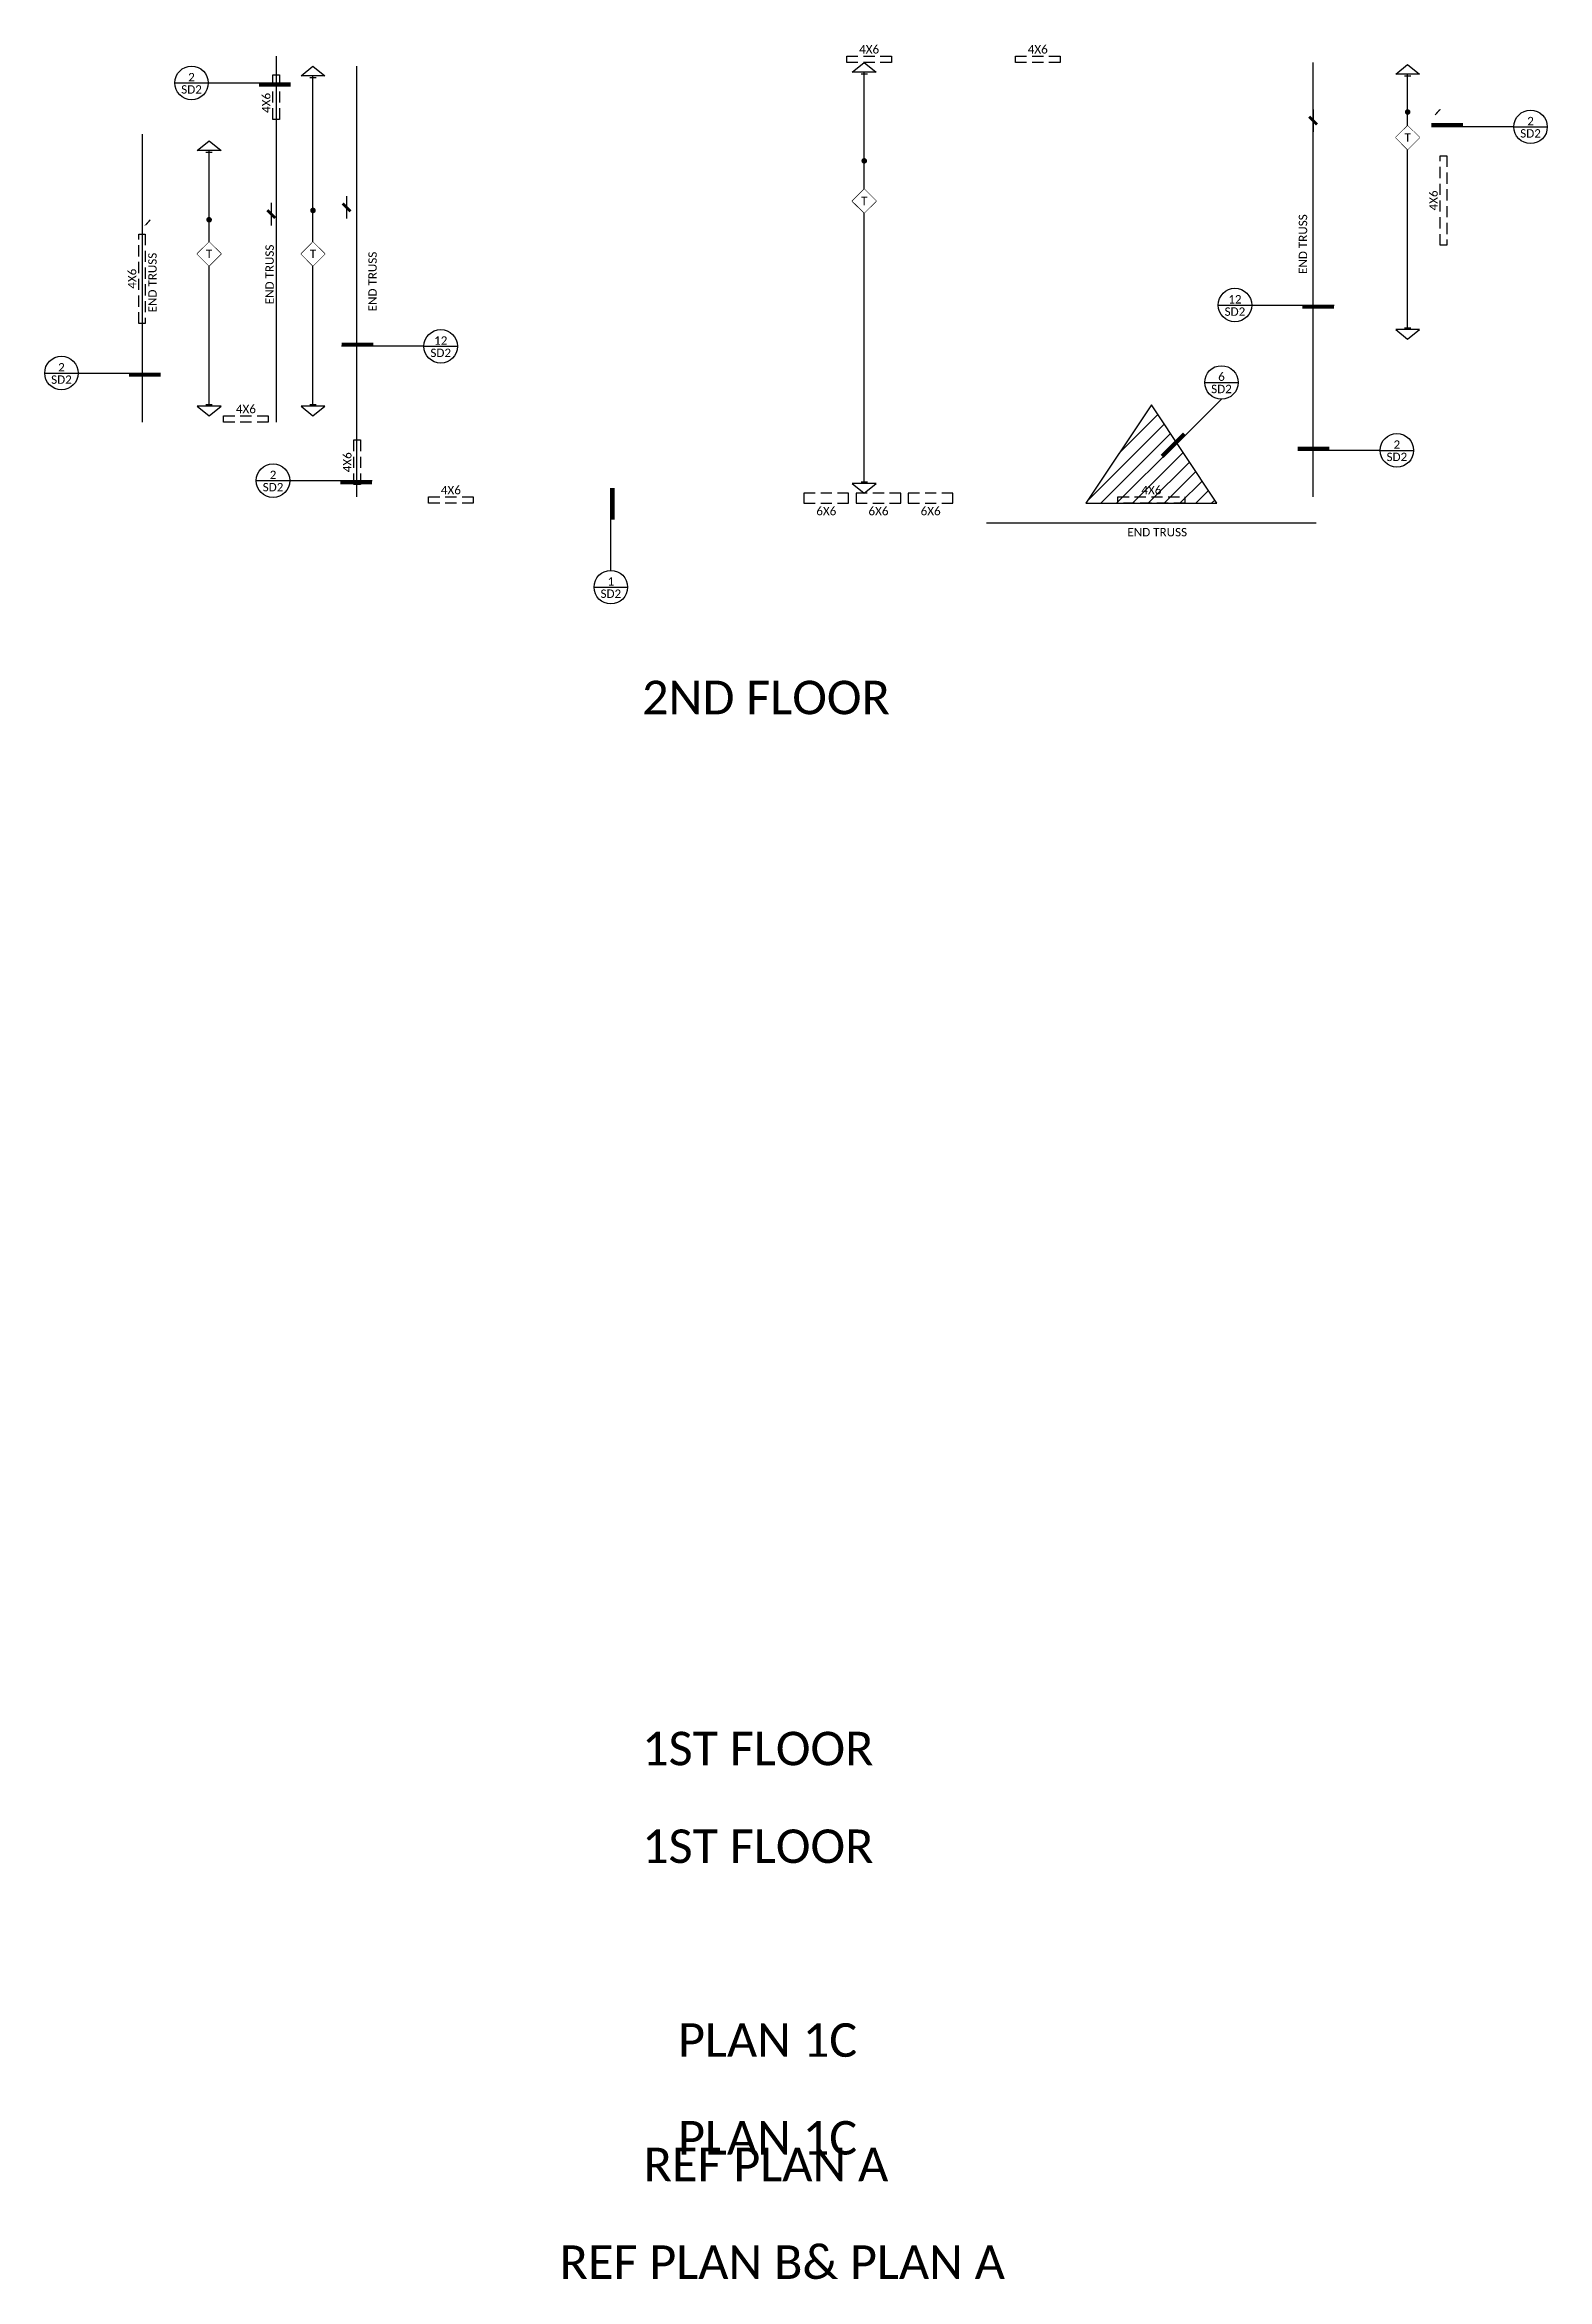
# Model space of a CAD drawing. Header units: inches. Extents: x -4772 to 8114, y -459 to 2752.
# Drawn here: x 6352 to 7159, y 1503 to 2702 of the extents above; entities that cross this region are included whole.
import ezdxf
from ezdxf.enums import TextEntityAlignment as Align

# ---------------------------------------------------------------- set-up
doc = ezdxf.new("R2010")
doc.units = ezdxf.units.IN
doc.header["$LTSCALE"] = 24
doc.header["$MEASUREMENT"] = 0
doc.set_wipeout_variables(frame=1)
doc.linetypes.add('DASHED2', pattern=[0.375, 0.25, -0.125])
for name, color, linetype in [('FNDN_TEXT', 2, 'Continuous'), ('FRAME_CALIF', 8, 'Continuous'), ('FRAME_HDR', 70, 'Continuous'), ('FRAME_TEXT', 2, 'Continuous')]:
    doc.layers.add(name, color=color, linetype=linetype)
doc.styles.add('ARC-TEXT', font='CALIBRI.TTF', dxfattribs={"height": 4.5})

msp = doc.modelspace()

# ---------------------------------------------------------------- texts
at = {"layer": 'FNDN_TEXT', "style": 'ARC-TEXT'}
for s, p in [('1ST FLOOR', (6672.85065, 1726.19086)), ('PLAN 1C', (6692.1115, 1569.76343)), ('REF PLAN B& PLAN A', (6628.521, 1503.02648))]:
    msp.add_text(s, height=18, dxfattribs=at).set_placement(p)
at = {"layer": 'FRAME_TEXT', "style": 'ARC-TEXT'}
for s, p in [('4X6', (6794.71102, 2695.81243)), ('4X6', (6460.21102, 2502.81243)), ('4X6', (6570.21102, 2459.31243)), ('4X6', (6946.21102, 2459.31243)), ('6X6', (6771.7251, 2448.04697)), ('6X6', (6799.7251, 2448.04697)), ('6X6', (6827.7251, 2448.04697)), ('END TRUSS', (6949.33845, 2436.72854))]:
    msp.add_text(s, height=4.5, dxfattribs=at).set_placement(p, align=Align.BOTTOM_CENTER)
for s, rotation, p in [('4X6', 360, (6885.21102, 2695.81243)), ('4X6', 90, (6474.71102, 2670.64961)), ('4X6', 90, (7101.21102, 2618.31243)), ('END TRUSS', 90, (7031.15213, 2594.87806)), ('END TRUSS', 90, (6413.65446, 2574.26572)), ('END TRUSS', 90, (6476.53043, 2578.61556)), ('END TRUSS', 90, (6531.78017, 2574.81243)), ('4X6', 90, (6402.71102, 2576.31243)), ('4X6', 90, (6518.21102, 2477.81243))]:
    msp.add_text(s, height=4.5, rotation=rotation, dxfattribs=at).set_placement(p, align=Align.BOTTOM_CENTER)
for s, p in [('2ND FLOOR', (6672.85065, 2342.60796)), ('1ST FLOOR', (6672.85065, 1778.62925)), ('PLAN 1C', (6692.1115, 1622.20181)), ('REF PLAN A', (6673.62079, 1555.46486))]:
    msp.add_text(s, height=18, dxfattribs=at).set_placement(p)

# ---------------------------------------------------------------- blocks, each defined once
blk = doc.blocks.new('*U137')
at = {"color": 1}
blk.add_lwpolyline([(2.7, 3.1, 0.688, 0.688, 0), (0, 0, 0, 0, 0), (695, 62.4, 0.688, 0.688, 0), (692.3, 59.3, 0.688, 0.688, 0)], format="xyseb", dxfattribs=at)
blk = doc.blocks.new('*U138')
for p, q in [((6.1, -1.7), (6.1, 1.7)), ((141.4, -1.7), (141.4, 1.7)), ((142.3, 0), (5.2, 0))]:
    blk.add_line(p, q)
for points in [[(5.2, -6.4), (0, 0), (5.2, 6.4)], [(54.3, 0), (60.7, -6.4), (67.1, 0), (60.7, 6.4)], [(142.3, -6.4), (147.5, 0), (142.3, 6.4)]]:
    blk.add_lwpolyline(points, close=True)
at = {"color": 1, "const_width": 1.5}
blk.add_lwpolyline([(43.1, 0, 1), (41.6, 0, 1)], format="xyb", close=True, dxfattribs=at)
at = {"style": 'ARC-TEXT', "width": 1.00018}
blk.add_attdef('FRM', text='', height=4.5, rotation=90, dxfattribs=at).set_placement((60.7, 0), align=Align.MIDDLE_CENTER)
blk.add_wipeout([(67.1, 0), (60.7, 6.4), (54.3, 0), (60.7, -6.4)])
blk = doc.blocks.new('*U139')
for p, q in [((6.1, -1.7), (6.1, 1.7)), ((224.9, -1.7), (224.9, 1.7)), ((225.8, 0), (5.2, 0))]:
    blk.add_line(p, q)
for points in [[(5.2, -6.4), (0, 0), (5.2, 6.4)], [(67.9, 0), (74.3, -6.4), (80.6, 0), (74.3, 6.4)], [(225.8, -6.4), (231, 0), (225.8, 6.4)]]:
    blk.add_lwpolyline(points, close=True)
at = {"color": 1, "const_width": 1.5}
blk.add_lwpolyline([(53.5, 0, 1), (52, 0, 1)], format="xyb", close=True, dxfattribs=at)
at = {"style": 'ARC-TEXT', "width": 1.00018}
blk.add_attdef('FRM', text='', height=4.5, rotation=90, dxfattribs=at).set_placement((74.3, 0), align=Align.MIDDLE_CENTER)
blk.add_wipeout([(80.6, 0), (74.3, 6.4), (67.9, 0), (74.3, -6.4)])
blk = doc.blocks.new('*U140')
for p, q in [((6.1, -1.7), (6.1, 1.7)), ((181.4, -1.7), (181.4, 1.7)), ((182.3, 0), (5.2, 0))]:
    blk.add_line(p, q)
for points in [[(5.2, -6.4), (0, 0), (5.2, 6.4)], [(94.3, 0), (100.7, -6.4), (107.1, 0), (100.7, 6.4)], [(182.3, -6.4), (187.5, 0), (182.3, 6.4)]]:
    blk.add_lwpolyline(points, close=True)
at = {"color": 1, "const_width": 1.5}
blk.add_lwpolyline([(78.1, 0, 1), (76.6, 0, 1)], format="xyb", close=True, dxfattribs=at)
at = {"style": 'ARC-TEXT', "width": 1.00018}
blk.add_attdef('FRM', text='', height=4.5, rotation=90, dxfattribs=at).set_placement((100.7, 0), align=Align.MIDDLE_CENTER)
blk.add_wipeout([(107.1, 0), (100.7, 6.4), (94.3, 0), (100.7, -6.4)])
blk = doc.blocks.new('TEC_STICK')
at = {"color": 1}
blk.add_line((-6, 0), (6, 0), dxfattribs=at)
at = {"color": 1, "const_width": 1.5}
blk.add_lwpolyline([(-2.1, -2.1), (2.1, 2.1)], dxfattribs=at)
blk = doc.blocks.new('*U141')
for p, q in [((6.1, -1.7), (6.1, 1.7)), ((141.4, -1.7), (141.4, 1.7)), ((142.3, 0), (5.2, 0))]:
    blk.add_line(p, q)
for points in [[(5.2, -6.4), (0, 0), (5.2, 6.4)], [(32.9, 0), (39.2, -6.4), (45.6, 0), (39.2, 6.4)], [(142.3, -6.4), (147.5, 0), (142.3, 6.4)]]:
    blk.add_lwpolyline(points, close=True)
at = {"style": 'ARC-TEXT', "width": 1.00018}
blk.add_attdef('FRM', text='', height=4.5, rotation=90, dxfattribs=at).set_placement((39.2, 0), align=Align.MIDDLE_CENTER)
blk.add_wipeout([(45.6, 0), (39.2, 6.4), (32.9, 0), (39.2, -6.4)])
at = {"color": 1, "const_width": 1.5}
blk.add_lwpolyline([(26.3, 0, 1), (24.8, 0, 1)], format="xyb", close=True, dxfattribs=at)
blk = doc.blocks.new('TEC_DET')
blk.add_line((-9, 0), (9, 0))
blk.add_circle((0, 0), 9)
at = {"style": 'ARC-TEXT'}
for tag, p in [('NUM', (0, 3.1)), ('SHT', (0, -3.5))]:
    blk.add_attdef(tag, text='', height=4.5, dxfattribs=at).set_placement(p, align=Align.MIDDLE_CENTER)
blk = doc.blocks.new('*U145')
blk.add_line((36, 0), (-8.2, 0))
at = {"const_width": 2}
blk.add_lwpolyline([(8.8, 1), (-8.2, 1)], dxfattribs=at)

# ---------------------------------------------------------------- hatches: boundary and pattern name
at = {"layer": 'FRAME_CALIF'}
h = msp.add_hatch(dxfattribs=at)
h.set_pattern_fill('ANSI31', color=256, scale=48, style=2)
h.paths.add_polyline_path([(6911.00636, 2455.81243), (6981.41567, 2455.81243), (6946.21102, 2508.62493)])

# ---------------------------------------------------------------- linework, layer by layer
msp.add_lwpolyline([(6911.00636, 2455.81243), (6981.41567, 2455.81243), (6946.21102, 2508.62493)], close=True, dxfattribs=at)
at = {"layer": 'FRAME_HDR'}
for p, q in [((6476.53043, 2695.81243), (6476.53043, 2499.31243)), ((6519.77314, 2459.31243), (6519.77314, 2690.31243)), ((7032.95765, 2459.31243), (7032.95765, 2692.31243)), ((6404.50107, 2653.81243), (6404.50107, 2499.31243)), ((6857.71102, 2445.29993), (7034.71102, 2445.29993))]:
    msp.add_line(p, q, dxfattribs=at)
at = {"layer": 'FRAME_HDR', "linetype": 'DASHED2'}
for points in [[(6782.71102, 2695.81243), (6806.71102, 2695.81243), (6806.71102, 2692.31243), (6782.71102, 2692.31243), (6782.71102, 2695.81243)], [(6873.21102, 2695.81243), (6897.21102, 2695.81243), (6897.21102, 2692.31243), (6873.21102, 2692.31243), (6873.21102, 2695.81243)], [(6478.21102, 2685.81243), (6478.21102, 2661.81243), (6474.71102, 2661.81243), (6474.71102, 2685.81243), (6478.21102, 2685.81243)], [(7101.21102, 2594.31243), (7101.21102, 2642.31243), (7104.71102, 2642.31243), (7104.71102, 2594.31243), (7101.21102, 2594.31243)], [(6402.71102, 2552.31243), (6402.71102, 2600.31243), (6406.21102, 2600.31243), (6406.21102, 2552.31243), (6402.71102, 2552.31243)], [(6448.21102, 2502.81243), (6472.21102, 2502.81243), (6472.21102, 2499.31243), (6448.21102, 2499.31243), (6448.21102, 2502.81243)], [(6521.71102, 2489.81243), (6521.71102, 2465.81243), (6518.21102, 2465.81243), (6518.21102, 2489.81243), (6521.71102, 2489.81243)], [(6558.21102, 2459.31243), (6582.21102, 2459.31243), (6582.21102, 2455.81243), (6558.21102, 2455.81243), (6558.21102, 2459.31243)], [(6759.7251, 2455.81243), (6783.7251, 2455.81243), (6783.7251, 2461.31243), (6759.7251, 2461.31243), (6759.7251, 2455.81243)], [(6787.7251, 2455.81243), (6811.7251, 2455.81243), (6811.7251, 2461.31243), (6787.7251, 2461.31243), (6787.7251, 2455.81243)], [(6815.7251, 2455.81243), (6839.7251, 2455.81243), (6839.7251, 2461.31243), (6815.7251, 2461.31243), (6815.7251, 2455.81243)], [(6928.21102, 2459.31243), (6964.21102, 2459.31243), (6964.21102, 2455.81243), (6928.21102, 2455.81243), (6928.21102, 2459.31243)]]:
    msp.add_lwpolyline(points, dxfattribs=at)

# ---------------------------------------------------------------- block references
at = {"layer": 'FRAME_TEXT'}
for p, values in [((6431.02672, 2681.39378), {'NUM': '2', 'SHT': 'SD2'}), ((7149.71102, 2657.79959), {'NUM': '2', 'SHT': 'SD2'}), ((6991.04264, 2562.1743), {'NUM': '12', 'SHT': 'SD2'}), ((6564.77314, 2540.05046), {'NUM': '12', 'SHT': 'SD2'}), ((6361.21102, 2525.68706), {'NUM': '2', 'SHT': 'SD2'}), ((6983.81769, 2520.65975), {'NUM': '6', 'SHT': 'SD2'}), ((7077.95765, 2484.21306), {'NUM': '2', 'SHT': 'SD2'}), ((6474.77314, 2467.96659), {'NUM': '2', 'SHT': 'SD2'}), ((6656.0766, 2410.81243), {'NUM': '1', 'SHT': 'SD2'})]:
    msp.add_blockref('TEC_DET', p, dxfattribs=at).add_auto_attribs(values)
for name, p in [('*U137', (6406.21102, 2604.89363)), ('*U145', (6519.77314, 2540.05046)), ('*U145', (7032.95765, 2484.21306))]:
    msp.add_blockref(name, p, dxfattribs=at)
for name, p, rotation in [('TEC_STICK', (7032.95765, 2661.18252), 269.9999999999994), ('TEC_STICK', (6473.84276, 2610.96772), 270), ('TEC_STICK', (6514.21102, 2614.59325), 270), ('*U145', (7036.04264, 2562.1743), 180), ('*U145', (6406.21102, 2525.68706), 180), ('*U145', (6958.36185, 2486.2039), 45), ('*U145', (6519.77314, 2467.96659), 180), ('*U145', (6656.0766, 2455.81243), 270)]:
    msp.add_blockref(name, p, dxfattribs=dict(at, rotation=rotation))

msp.set_redraw_order([(e.dxf.handle, doc.entitydb.next_handle()) for e in msp.query("TEXT MTEXT ATTDEF DIMENSION ARC_DIMENSION")])  # texts and dimensions are drawn at this point

# ---------------------------------------------------------------- next in the draw order: block references
at = {"layer": 'FRAME_TEXT', "rotation": 270}
for name, p in [('*U140', (6496.2111, 2690.31243)), ('*U139', (6792.09015, 2692.31243)), ('*U141', (7083.74965, 2691.31243)), ('*U138', (6440.46102, 2650.31243))]:
    msp.add_blockref(name, p, dxfattribs=at).add_auto_attribs({'FRM': 'T'})

# ---------------------------------------------------------------- next in the draw order: block references
at = {"layer": 'FRAME_TEXT', "rotation": 180}
msp.add_blockref('*U145', (6476.02672, 2681.39378), dxfattribs=at)
at = {"layer": 'FRAME_TEXT'}
msp.add_blockref('*U145', (7104.71102, 2657.79959), dxfattribs=at)

doc.saveas('drawing.dxf')
